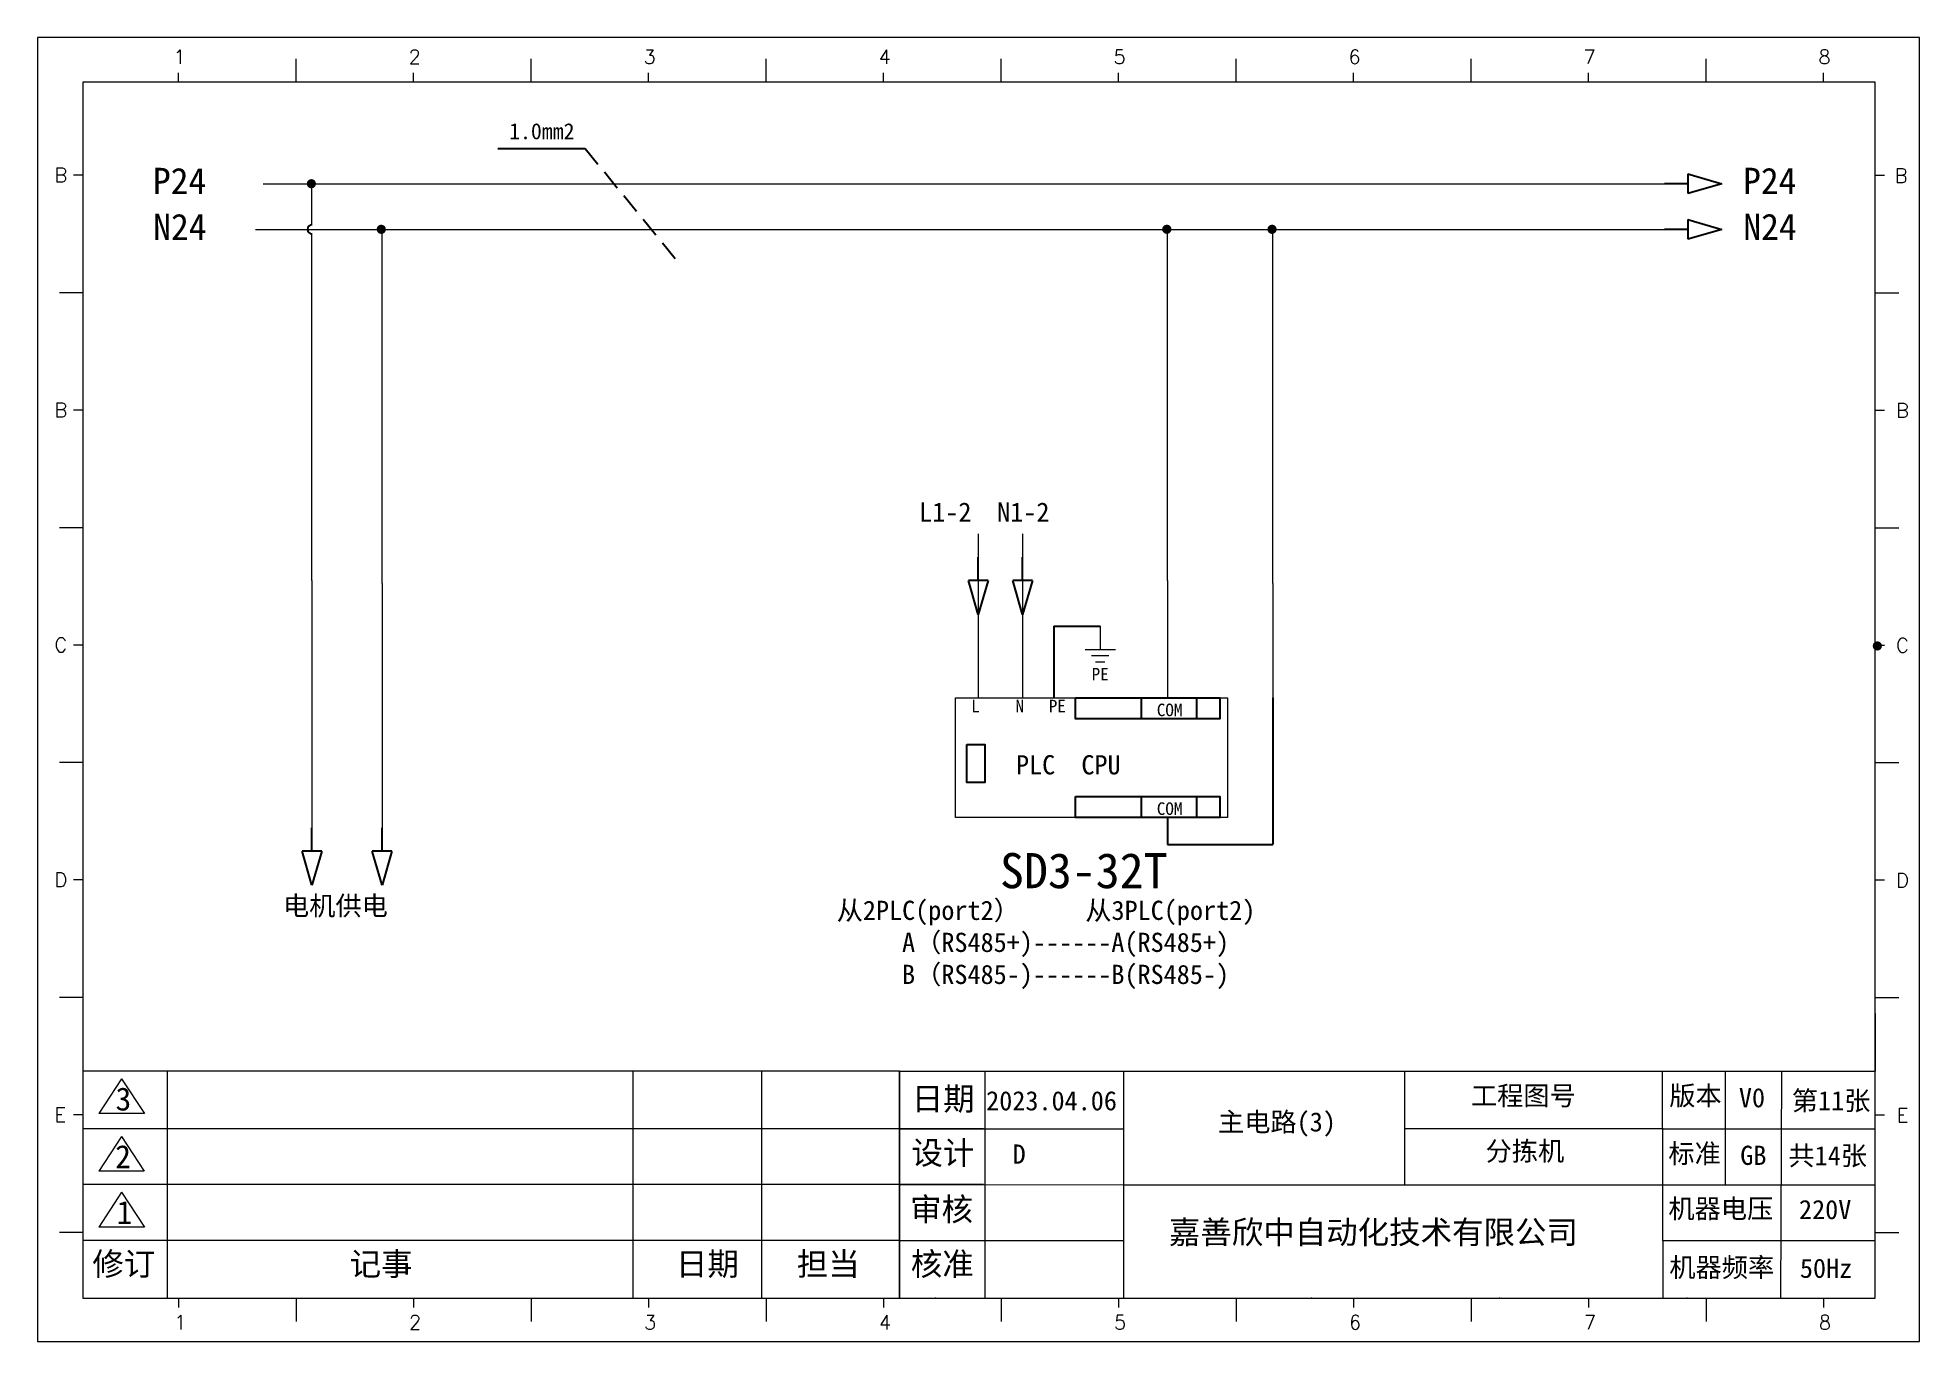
# Model space of a CAD drawing. Header units: millimetres. Extents: x 40430 to 48442, y -3636 to 4180.
# Drawn here: x 44286 to 44873, y 1877 to 2284 of the extents above; entities that cross this region are included whole.
import ezdxf

# ---------------------------------------------------------------- set-up
doc = ezdxf.new("R2010")
doc.units = ezdxf.units.MM
doc.linetypes.add('HIDDEN', pattern=[9.525, 6.35, -3.175])
doc.layers.add('文本', color=6, linetype='Continuous')
doc.layers.add('细实线', color=7, linetype='Continuous', lineweight=18)
doc.styles.add('5.0宋体', font='', dxfattribs={"width": 0.75, "height": 5})
doc.styles.add('SIMPLEX', font='SIMPLEX')
doc.styles.get("Standard").update_dxf_attribs({"font": ''})
doc.styles.get('5.0宋体').set_extended_font_data('SimSun')
doc.styles.get('Standard').set_extended_font_data('SimSun')

msp = doc.modelspace()

# ---------------------------------------------------------------- texts
at = {"color": 0, "lineweight": 9, "style": 'SIMPLEX'}
for s, height, p in [('1', 4.4, (44328.34, 2276.24)), ('2', 4.4, (44401.68, 2276.24)), ('3', 4.4, (44475.02, 2276.24)), ('4', 4.4, (44548.36, 2276.24)), ('5', 4.4, (44621.7, 2276.24)), ('6', 4.4, (44695.03, 2276.24)), ('7', 4.4, (44768.37, 2276.24)), ('8', 4.4, (44841.71, 2276.24)), ('B', 4.46, (44291.15, 2239.26)), ('B', 4.46, (44865.46, 2239.11)), ('B', 4.46, (44291.15, 2165.92)), ('B', 4.46, (44865.89, 2165.77)), ('C', 4.46, (44291.15, 2092.58)), ('C', 4.46, (44865.89, 2092.44)), ('D', 4.46, (44291.15, 2019.24)), ('D', 4.46, (44865.89, 2019.1)), ('E', 4.46, (44291.15, 1945.9)), ('E', 4.46, (44866.1, 1945.76)), ('1', 4.4, (44328.48, 1881.11)), ('2', 4.4, (44401.81, 1881.11)), ('3', 4.4, (44475.15, 1881.11)), ('4', 4.4, (44548.49, 1881.11)), ('5', 4.4, (44621.83, 1881.11)), ('6', 4.4, (44695.17, 1881.11)), ('7', 4.4, (44768.5, 1881.11)), ('8', 4.4, (44841.84, 1881.11))]:
    msp.add_text(s, height=height, dxfattribs=at).set_placement(p)
at = {"color": 1, "lineweight": 9, "insert": (44433.05, 2257.68), "char_height": 5, "width": 22.3105, "attachment_point": 1}
msp.add_mtext('1.0mm2', dxfattribs=at)
at = {"color": 0, "lineweight": 9, "attachment_point": 1}
for s, insert, char_height, width in [('P24', (44321.86, 2243.76), 8.168, 31.9905), ('P24', (44818.16, 2243.78), 8.168, 31.9905), ('N24', (44321.96, 2229.42), 8.168, 31.9905), ('N24', (44818.25, 2229.44), 8.168, 31.9905), ('L1-2', (44561.01, 2139.27), 6, 19.1698), ('N1-2', (44585.36, 2139.27), 6, 14.218), ('PE', (44614.85, 2087.63), 3.92, 15.3554), ('L', (44577.25, 2077.68), 3.92, 15.3554), ('N', (44591.08, 2077.68), 3.92, 15.3554), ('PE', (44601.48, 2077.68), 3.92, 15.3554), ('COM', (44635.19, 2076.47), 3.92, 15.3554), ('PLC  CPU', (44591.24, 2060.38), 6, 61.4217), ('COM', (44635.19, 2045.65), 3.92, 15.3554), ('SD3-32T', (44586.26, 2029.82), 10.977, 42.9952), ('电机供电', (44362.46, 2016.35), 6, 41.9354), ('3', (44310.21, 1956.64), 7.2, 80.4), ('日期', (44558.72, 1956.7), 7.2, 80.4), ('{\\fSimSun|b0|i0|c134|p2;工程图号}', (44733.24, 1957.07), 6, 93.9465), ('{\\fSimSun|b0|i0|c134|p2;版本}', (44795.14, 1957.07), 6, 93.9465), ('{\\fSimSun|b0|i0|c134|p2;V0}', (44816.86, 1956.45), 6, 93.9465), ('{\\fSimSun|b0|i0|c134|p2;第11张}', (44833.37, 1955.52), 6, 93.9465), ('2', (44310.11, 1938.63), 7.2, 80.4), ('{\\fFangSong_GB2312|b0|i0|c134|p0;设计}', (44558.6, 1939.83), 7.2, 80.4), ('{\\f宋体|b0|i0|c134|p2;标准}', (44794.86, 1939.02), 6, 93.9465), ('{\\f宋体|b0|i0|c134|p2;GB}', (44817.3, 1938.45), 6, 93.9465), ('{\\fSimSun|b0|i0|c134|p2;共}14{\\fSimSun|b0|i0|c134|p2;张}', (44832.32, 1938.35), 6, 89.1364), ('1', (44310.54, 1921.23), 7.2, 80.4), ('{\\fFangSong_GB2312|b0|i0|c134|p0;审核}', (44558.19, 1922.22), 7.2, 80.4), ('{\\f宋体|b0|i0|c134|p2;机器电压}', (44794.86, 1921.81), 6, 93.9465), ('{\\fSimSun|b0|i0|c134|p2; 220V}', (44831.54, 1921.52), 6, 93.9465), ('修订', (44302.98, 1905.14), 7.2, 80.4), ('记事', (44383.27, 1905.14), 7.2, 80.4), ('日期', (44485.1, 1905.14), 7.2, 80.4), ('担当', (44522.82, 1905.14), 7.2, 80.4), ('{\\fFangSong_GB2312|b0|i0|c134|p0;核准}', (44558.41, 1905.14), 7.2, 80.4), ('{\\f宋体|b0|i0|c134|p2;机器频率}', (44795.14, 1903.47), 6, 93.9465), ('{\\f宋体|b0|i0|c134|p2; 50Hz}', (44831.82, 1903.19), 6, 93.9465)]:
    msp.add_mtext(s, dxfattribs=dict(at, insert=insert, char_height=char_height, width=width))
at = {"lineweight": 9, "attachment_point": 1}
for s, insert, char_height, width in [('2023.04.06', (44581.93, 1955.49), 6, 93.9465), ('{\\fSimSun|b0|i0|c134|p2;D}', (44590.2, 1938.83), 6, 93.9465), ('分拣机', (44737.8, 1939.78), 6, 93.9465), ('{\\fSimSun|b1|i0|c134|p34;嘉善欣中自动化技术有限公司}', (44638.95, 1915.05), 7.2, 179.0781)]:
    msp.add_mtext(s, dxfattribs=dict(at, insert=insert, char_height=char_height, width=width))
at = {"layer": '文本', "color": 0, "insert": (44535.27, 2014.94), "char_height": 6, "width": 136.8456, "attachment_point": 1, "style": '5.0宋体'}
msp.add_mtext('{\\W1;\\C256;从2PLC(port2）     从3PLC(port2)\\P     A（RS485+)------A(RS485+)\\P     B（RS485-)------B(RS485-)}', dxfattribs=at)
at = {"layer": '细实线', "color": 0, "lineweight": 9, "insert": (44635.06, 1948.88), "char_height": 6, "width": 142.323, "attachment_point": 1}
msp.add_mtext('\\pi2.897;    主电路(3)', dxfattribs=at)

# ---------------------------------------------------------------- blocks, each defined once
blk = doc.blocks.new('箭头')
for p, q in [((0, -4.56), (0, 0)), ((1.92, -4.56), (-1.92, -4.56)), ((0, -11.17), (-1.92, -4.56)), ((1.92, -4.56), (0, -11.17))]:
    blk.add_line(p, q)

# ---------------------------------------------------------------- hatches: boundary and pattern name
at = {"lineweight": 9}
h = msp.add_hatch(color=0, dxfattribs=at)
edge = h.paths.add_edge_path()
edge.add_arc((44371.33, 2238.79), 1.45, 0, 360)
h = msp.add_hatch(color=0, dxfattribs=at)
edge = h.paths.add_edge_path()
edge.add_arc((44393.14, 2224.56), 1.45, 0, 360)
h = msp.add_hatch(color=0, dxfattribs=at)
edge = h.paths.add_edge_path()
edge.add_arc((44638.32, 2224.57), 1.45, 0, 360)
h = msp.add_hatch(color=0, dxfattribs=at)
edge = h.paths.add_edge_path()
edge.add_arc((44671.16, 2224.56), 1.45, 0, 360)
h = msp.add_hatch(color=0, dxfattribs=at)
edge = h.paths.add_edge_path()
edge.add_arc((44860.07, 2094.49), 1.45, 0, 360)

# ---------------------------------------------------------------- linework, layer by layer
at = {"color": 0, "lineweight": 9}
for p, q in [((44329.9, 2270.49), (44329.9, 2273.43)), ((44366.57, 2270.49), (44366.57, 2277.83)), ((44403.24, 2270.49), (44403.24, 2273.43)), ((44439.91, 2270.49), (44439.91, 2277.83)), ((44476.58, 2270.49), (44476.58, 2273.43)), ((44513.25, 2270.49), (44513.25, 2277.83)), ((44549.91, 2270.49), (44549.91, 2273.43)), ((44586.58, 2270.49), (44586.58, 2277.83)), ((44623.25, 2270.49), (44623.25, 2273.43)), ((44659.92, 2270.49), (44659.92, 2277.83)), ((44696.59, 2270.49), (44696.59, 2273.43)), ((44733.26, 2270.49), (44733.26, 2277.83)), ((44769.93, 2270.49), (44769.93, 2273.43)), ((44806.6, 2270.49), (44806.6, 2277.83)), ((44843.27, 2270.49), (44843.27, 2273.43)), ((44859.4, 2270.49), (44300.04, 2270.49)), ((44300.04, 2270.49), (44300.04, 1890.88)), ((44859.4, 1890.88), (44859.4, 2270.49)), ((44300.04, 2241.42), (44297.1, 2241.42)), ((44356.27, 2238.78), (44381.26, 2238.78)), ((44371.52, 2226), (44371.52, 2238.78)), ((44381.26, 2238.78), (44441.66, 2238.78)), ((44432.48, 2238.78), (44787.46, 2238.78)), ((44762.29, 2238.78), (44799.89, 2238.78)), ((44859.4, 2241.42), (44862.33, 2241.42)), ((44353.85, 2224.55), (44764.51, 2224.55)), ((44356.27, 2224.55), (44370.69, 2224.55)), ((44371.52, 2138.76), (44371.52, 2223.1)), ((44393.38, 2114.01), (44393.38, 2224.55)), ((44604.85, 2224.55), (44800.94, 2224.55)), ((44638.51, 2138.76), (44638.51, 2223.1)), ((44671.4, 2114.01), (44671.4, 2224.55)), ((44300.04, 2204.75), (44292.7, 2204.75)), ((44859.4, 2204.75), (44866.73, 2204.75)), ((44300.04, 2168.08), (44297.1, 2168.08)), ((44859.4, 2168.08), (44862.33, 2168.08)), ((44371.52, 2114.88), (44371.52, 2138.76)), ((44638.51, 2114.88), (44638.51, 2138.76)), ((44300.04, 2131.41), (44292.7, 2131.41)), ((44579.47, 2129.52), (44579.47, 2114.88)), ((44593.29, 2129.52), (44593.29, 2114.88)), ((44859.4, 2131.41), (44866.73, 2131.41)), ((44371.52, 2114.88), (44371.49, 2037.7)), ((44579.47, 2114.88), (44579.47, 2078.33)), ((44593.29, 2114.9), (44593.29, 2078.33)), ((44638.51, 2114.88), (44638.51, 2078.33)), ((44393.38, 2114.01), (44393.38, 2078.33)), ((44671.4, 2114.01), (44671.4, 2078.33)), ((44393.38, 2104.25), (44393.38, 2030.4)), ((44617.55, 2100.64), (44617.55, 2093.42)), ((44300.04, 2094.74), (44297.1, 2094.74)), ((44612.82, 2093.42), (44622.28, 2093.42)), ((44614.84, 2091.46), (44620.25, 2091.46)), ((44859.4, 2094.74), (44862.33, 2094.74)), ((44859.4, 1978.71), (44859.4, 2094.74)), ((44616.1, 2089.5), (44618.99, 2089.5)), ((44300.04, 2058.07), (44292.7, 2058.07)), ((44859.4, 2058.07), (44866.73, 2058.07)), ((44393.38, 2045.02), (44393.38, 2030.39)), ((44300.04, 2021.41), (44297.1, 2021.41)), ((44859.4, 2021.41), (44862.33, 2021.41)), ((44859.4, 2007.11), (44859.4, 2009.69)), ((44300.04, 1984.74), (44292.7, 1984.74)), ((44859.4, 1984.74), (44866.73, 1984.74)), ((44859.4, 1979.68), (44859.4, 1961.72)), ((44326.3, 1961.69), (44326.3, 1890.88)), ((44471.69, 1961.69), (44471.69, 1890.88)), ((44511.85, 1961.69), (44511.85, 1890.88)), ((44554.87, 1961.69), (44859.4, 1961.68)), ((44554.87, 1961.69), (44554.87, 1890.89)), ((44581.5, 1961.68), (44581.5, 1890.88)), ((44624.8, 1961.68), (44624.8, 1890.88)), ((44712.51, 1961.76), (44712.51, 1926.22)), ((44792.91, 1961.76), (44793.13, 1890.91)), ((44812.58, 1961.64), (44812.54, 1926.26)), ((44830.15, 1961.76), (44829.87, 1890.89)), ((44312.09, 1959.31), (44304.98, 1948.47)), ((44312.09, 1959.31), (44319.2, 1948.47)), ((44300.04, 1948.07), (44297.1, 1948.07)), ((44319.2, 1948.47), (44304.98, 1948.47)), ((44859.4, 1948.07), (44862.33, 1948.07)), ((44581.13, 1943.69), (44300.04, 1943.68)), ((44312.09, 1941.3), (44304.98, 1930.46)), ((44312.09, 1941.3), (44319.19, 1930.46)), ((44554.87, 1943.69), (44624.8, 1943.68)), ((44792.97, 1943.68), (44712.51, 1943.68)), ((44792.91, 1943.68), (44859.4, 1943.68)), ((44319.19, 1930.46), (44304.98, 1930.46)), ((44581.13, 1926.29), (44300.04, 1926.29)), ((44312.09, 1923.9), (44304.98, 1913.06)), ((44312.09, 1923.9), (44319.2, 1913.06)), ((44554.87, 1926.29), (44624.8, 1926.28)), ((44624.8, 1926.28), (44859.4, 1926.28)), ((44300.04, 1911.4), (44292.7, 1911.4)), ((44554.87, 1908.89), (44300.04, 1908.89)), ((44319.2, 1913.06), (44304.98, 1913.06)), ((44554.87, 1908.89), (44624.78, 1908.88)), ((44793.19, 1908.88), (44859.4, 1908.88)), ((44859.4, 1911.4), (44866.73, 1911.4)), ((44300.04, 1890.88), (44859.4, 1890.88)), ((44329.9, 1890.88), (44329.9, 1887.95)), ((44366.57, 1890.88), (44366.57, 1883.54)), ((44403.24, 1890.88), (44403.24, 1887.95)), ((44439.91, 1890.88), (44439.91, 1883.54)), ((44476.58, 1890.88), (44476.58, 1887.95)), ((44513.25, 1890.88), (44513.25, 1883.54)), ((44549.91, 1890.88), (44549.91, 1887.95)), ((44586.58, 1890.88), (44586.58, 1883.54)), ((44623.25, 1890.88), (44623.25, 1887.95)), ((44659.92, 1890.88), (44659.92, 1883.54)), ((44696.59, 1890.88), (44696.59, 1887.95)), ((44733.26, 1890.88), (44733.26, 1883.54)), ((44769.93, 1890.88), (44769.93, 1887.95)), ((44806.6, 1890.88), (44806.6, 1883.54)), ((44843.27, 1890.88), (44843.27, 1887.95))]:
    msp.add_line(p, q, dxfattribs=at)
at = {"color": 3, "lineweight": -2}
msp.add_line((44429.56, 2249.84), (44456.73, 2249.84), dxfattribs=at)
at = {"color": 3, "linetype": 'HIDDEN', "lineweight": -2}
msp.add_line((44456.73, 2249.84), (44486.05, 2214.04), dxfattribs=at)
for q in [(44603.02, 2078.33), (44617.55, 2100.64)]:
    msp.add_line((44603.02, 2100.64), q)
at = {"linetype": 'ByBlock', "lineweight": -2}
for p, q in [((44671.4, 2078.33), (44671.4, 2032.46)), ((44638.51, 2040.87), (44638.51, 2032.46)), ((44638.51, 2032.46), (44671.4, 2032.46))]:
    msp.add_line(p, q, dxfattribs=at)
at = {"color": 0, "lineweight": 9}
for points in [[(44285.89, 1877.36), (44873.19, 1877.36), (44873.19, 2284.41), (44285.89, 2284.41)], [(44572.36, 2078.33), (44657.25, 2078.33), (44657.25, 2040.87), (44572.36, 2040.87)], [(44554.87, 1961.69), (44300.04, 1961.69), (44300.04, 1890.88), (44554.87, 1890.88)]]:
    msp.add_lwpolyline(points, close=True, dxfattribs=at)
at = {"linetype": 'ByBlock', "lineweight": -2}
for points in [[(44609.84, 2078.33), (44654.9, 2078.33), (44654.9, 2071.7), (44609.84, 2071.7)], [(44630.37, 2078.33), (44647.59, 2078.33), (44647.59, 2071.7), (44630.37, 2071.7)], [(44575.9, 2063.72), (44581.55, 2063.72), (44581.55, 2051.84), (44575.9, 2051.84)], [(44609.84, 2047.5), (44654.9, 2047.5), (44654.9, 2040.87), (44609.84, 2040.87)], [(44630.37, 2047.5), (44647.59, 2047.5), (44647.59, 2040.87), (44630.37, 2040.87)]]:
    msp.add_lwpolyline(points, close=True, dxfattribs=at)
msp.add_arc((44371.52, 2224.55), 1.45, 90, 270, dxfattribs=at)
at = {"color": 0, "lineweight": 9}
for p in [(44566.15, 1890.88), (44624.8, 1890.88), (44683.45, 1890.88), (44742.1, 1890.88), (44800.75, 1890.88)]:
    msp.add_point(p, dxfattribs=at)

# ---------------------------------------------------------------- block references
at = {"color": 0, "lineweight": 9, "xscale": 1.599999999999909, "yscale": 1.599999999999909, "zscale": 1.599999999999909, "rotation": 90}
for p in [(44793.64, 2238.78), (44793.64, 2224.55)]:
    msp.add_blockref('箭头', p, dxfattribs=at)
at = {"color": 0, "lineweight": 9, "xscale": 1.599999999998545, "yscale": 1.599999999999909, "zscale": 1.599999999999909}
for p in [(44579.47, 2122.2), (44593.29, 2122.2), (44371.49, 2037.7), (44393.38, 2037.7)]:
    msp.add_blockref('箭头', p, dxfattribs=at)

msp.set_redraw_order([(e.dxf.handle, doc.entitydb.next_handle()) for e in msp.query("TEXT MTEXT ATTDEF DIMENSION ARC_DIMENSION")])  # texts and dimensions are drawn at this point

doc.saveas('drawing.dxf')
